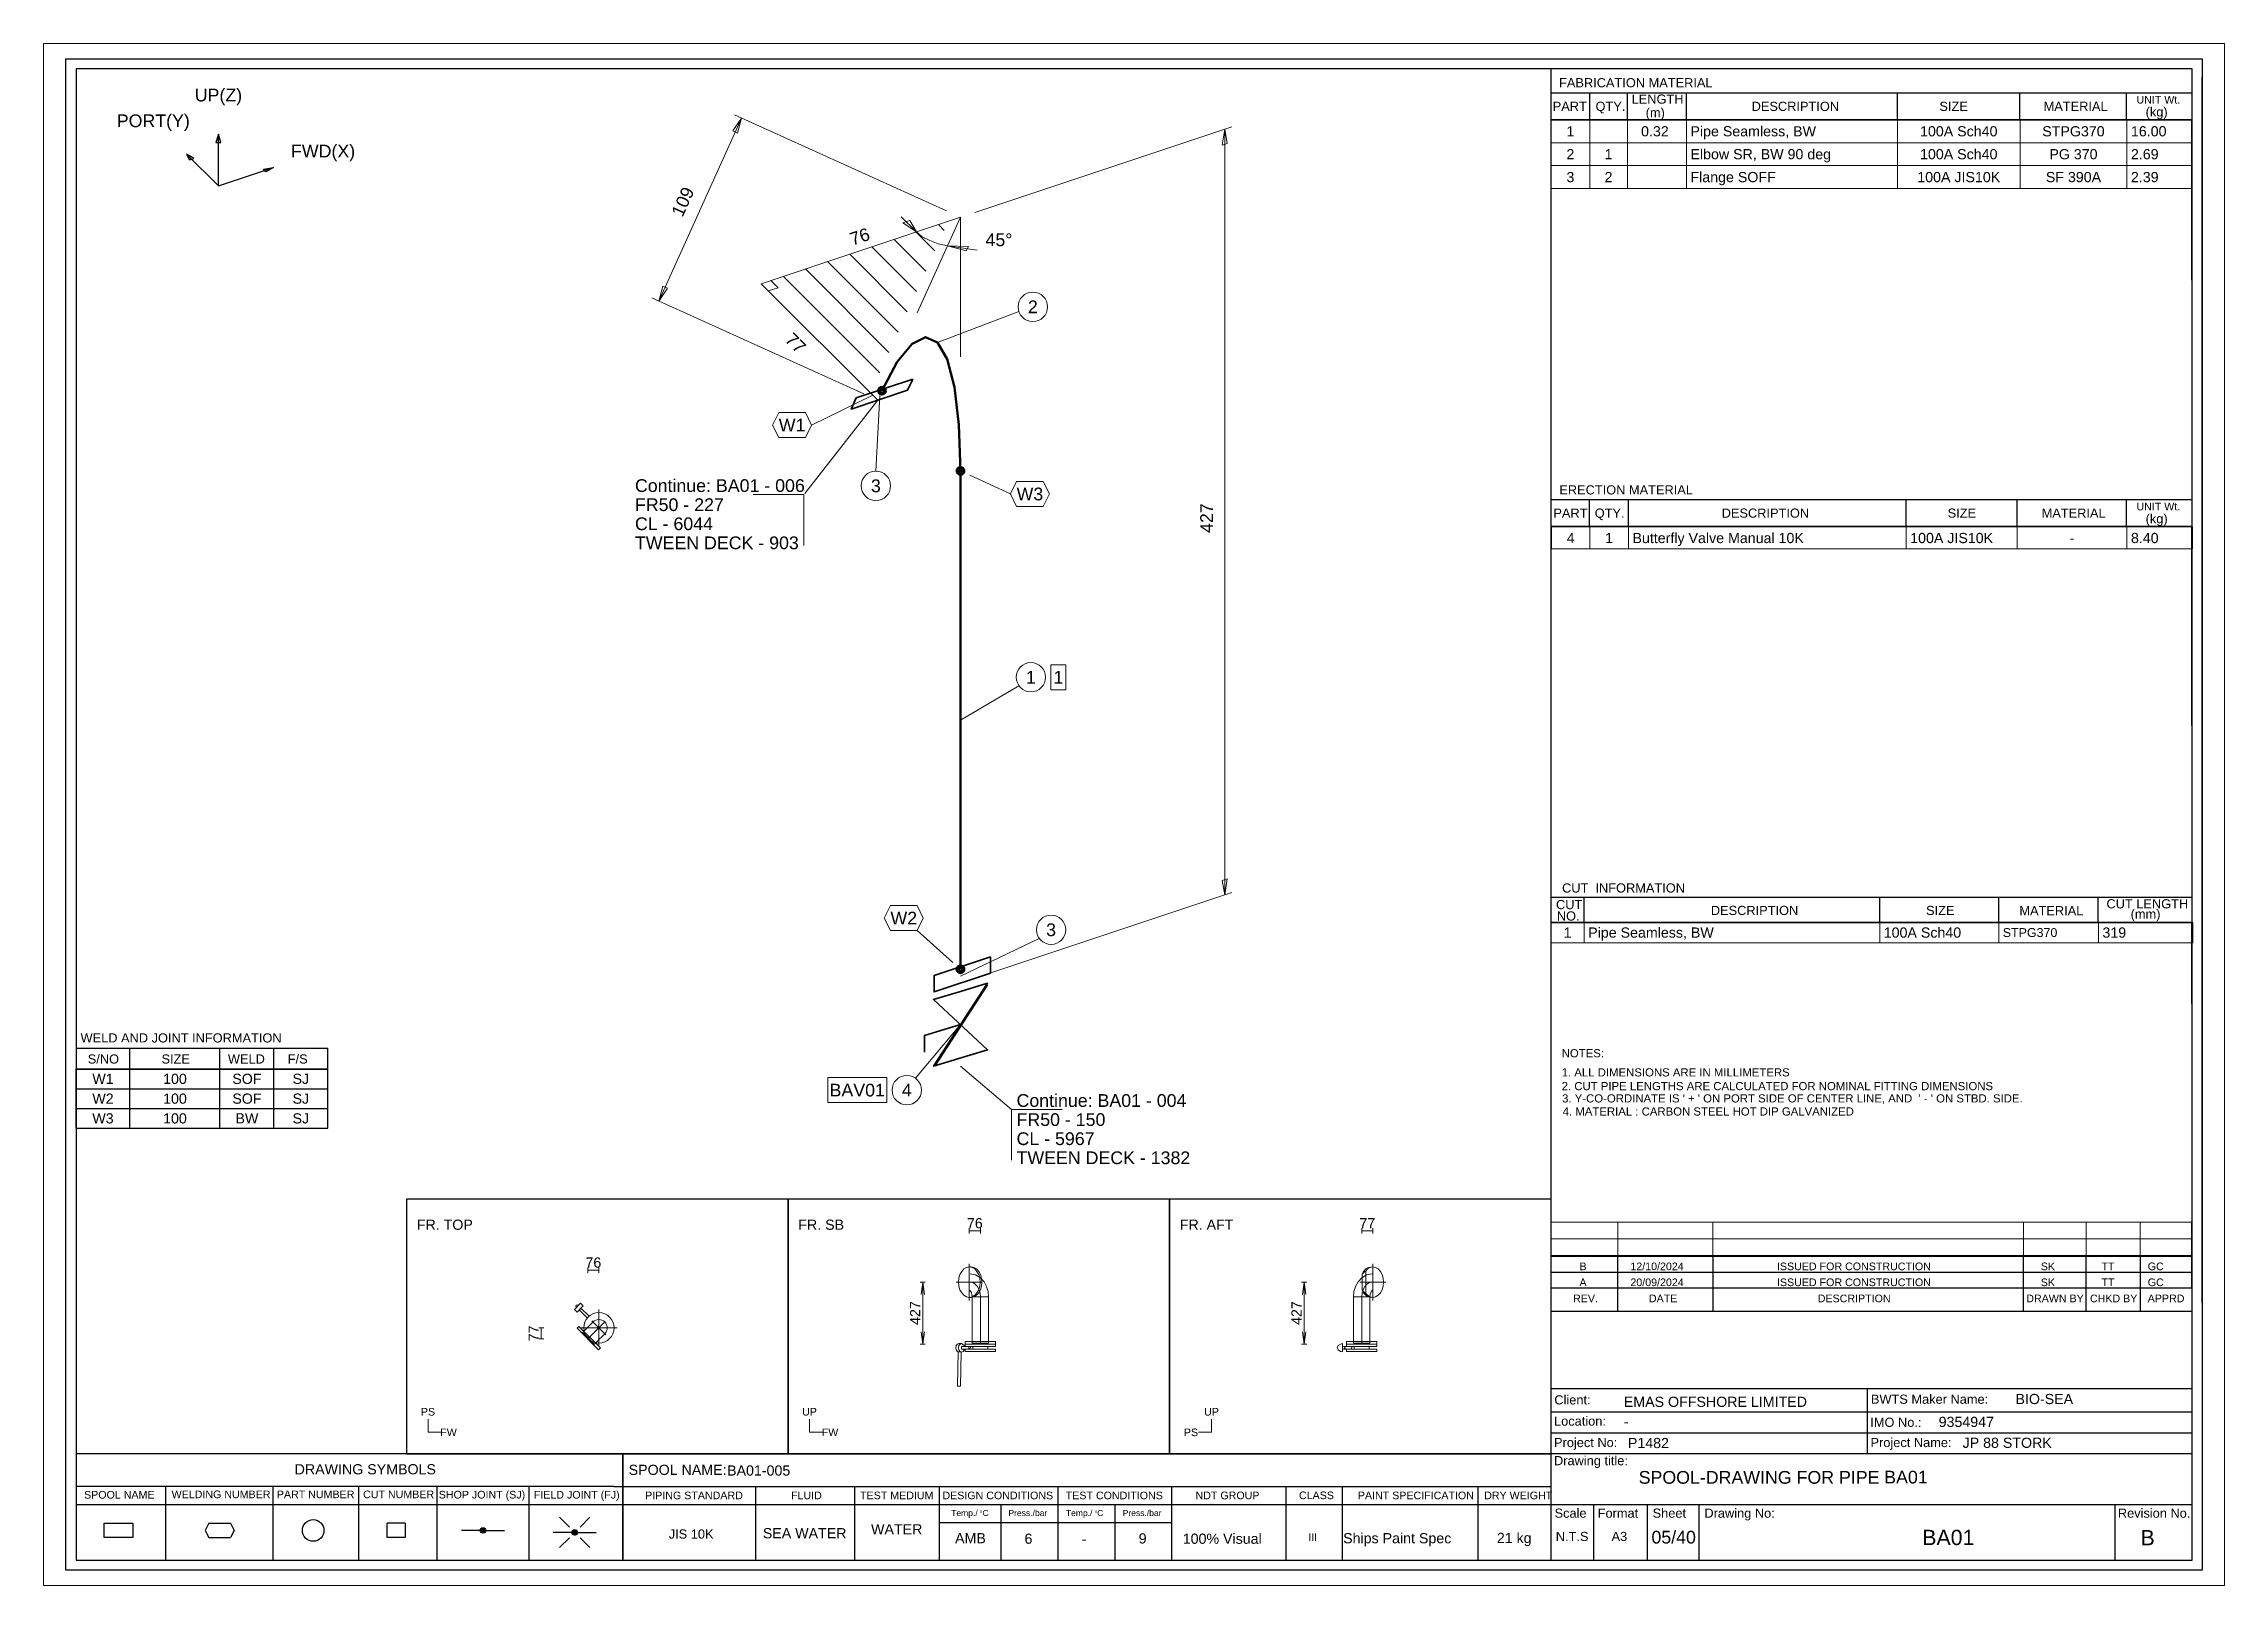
# Paper-space layout 'Layout1' of a CAD drawing. Header units: millimetres. Extents: x -20 to 277, y -7 to 202.
# The model-space entities are those that its viewports show. They can reach past a viewport. Long polylines and large blocks are cut down to what shows.
import ezdxf
from ezdxf.enums import TextEntityAlignment as Align

# ---------------------------------------------------------------- set-up
doc = ezdxf.new("R2010")
doc.units = ezdxf.units.MM
doc.linetypes.add('DOTTED_DASHED5', pattern=[10.0002, 4.444533, -2.66672, 0.222227, -2.66672])
doc.linetypes.add('DOTTED_DASHED6', pattern=[9.99958, 4.444258, -2.666555, 0.222213, -2.666555])
for name, color, linetype in [('FramesFromTables', 40, 'Continuous'), ('I_Coordinates', 11, 'Continuous'), ('I_CutNumbers', 10, 'Continuous'), ('I_Dimensions', 4, 'Continuous'), ('I_OtherComponents', 2, 'Continuous'), ('I_PartNumbers', 9, 'Continuous'), ('I_Pipes', 1, 'Continuous'), ('I_Tags', 8, 'Continuous'), ('I_Triangles', 5, 'Continuous'), ('SymbolsOnDrawingSheet', 1, 'Continuous'), ('TextFromTables', 2, 'Continuous'), ('TextFromTextBoxes', 2, 'Continuous')]:
    doc.layers.add(name, color=color, linetype=linetype)
doc.styles.add('Cadmatic Default Text', font='arial.ttf')

psp = doc.layouts.get("Layout1")

msp = doc.modelspace()

# ---------------------------------------------------------------- texts
at = {"layer": 'SymbolsOnDrawingSheet', "linetype": 'ByBlock', "lineweight": 25, "style": 'Cadmatic Default Text'}
for s, p in [('UP(Z)', (30, 289.86)), ('PORT(Y)', (17.19, 284.81)), ('FWD(X)', (50.57, 278.86))]:
    msp.add_text(s, height=2.5, dxfattribs=at).set_placement(p, align=Align.MIDDLE_CENTER)
for s, p in [('FR. TOP', (69, 68.9)), ('FR. SB', (144, 68.9)), ('FR. AFT', (219, 68.9))]:
    msp.add_text(s, height=2, dxfattribs=at).set_placement(p, align=Align.TOP_LEFT)
at = {"layer": 'SymbolsOnDrawingSheet', "linetype": 'ByBlock', "lineweight": 13, "style": 'Cadmatic Default Text'}
for s, p in [('76', (178.71, 68.19)), ('77', (255.87, 68.19)), ('76', (103.71, 60.46))]:
    msp.add_text(s, height=2, dxfattribs=at).set_placement(p, align=Align.MIDDLE_CENTER)
for s, p in [('427', (166.97, 50.53)), ('427', (241.96, 50.53)), ('77', (91.97, 46.54))]:
    msp.add_text(s, height=2, rotation=90, dxfattribs=at).set_placement(p, align=Align.MIDDLE_CENTER)
at = {"layer": 'SymbolsOnDrawingSheet', "linetype": 'ByBlock', "lineweight": 18, "style": 'Cadmatic Default Text'}
for s, p in [('PS', (71.2, 31.14)), ('UP', (146.2, 31.14)), ('UP', (225.24, 31.14)), ('FW', (75.24, 27.1)), ('FW', (150.24, 27.1)), ('PS', (221.2, 27.1))]:
    msp.add_text(s, height=1.5, dxfattribs=at).set_placement(p, align=Align.MIDDLE_CENTER)

# ---------------------------------------------------------------- blocks, each defined once
blk = doc.blocks.new('BA01728716694_BOM_4')
at = {"layer": 'FramesFromTables', "linetype": 'ByBlock', "lineweight": 18}
for p, q in [((292, 285), (418, 285)), ((292, 271.5), (292, 285)), ((292, 271.5), (292, 285)), ((299.6, 271.5), (299.6, 285)), ((299.6, 271.5), (299.6, 285)), ((307, 271.5), (307, 285)), ((307, 271.5), (307, 285)), ((318.6, 271.5), (318.6, 285)), ((318.6, 271.5), (318.6, 285)), ((360.1, 271.5), (360.1, 285)), ((360.1, 271.5), (360.1, 285)), ((384.2, 271.5), (384.2, 285)), ((384.2, 271.5), (384.2, 285)), ((405.2, 271.5), (405.2, 285)), ((405.2, 271.5), (405.2, 285)), ((418, 271.5), (418, 285)), ((292, 280.5), (418, 280.5)), ((292, 276), (418, 276)), ((292, 205), (418.1, 205)), ((292, 200.67), (292, 205)), ((292.1, 200.67), (292.1, 205)), ((299.6, 200.67), (299.6, 205)), ((299.6, 200.67), (299.6, 205)), ((307.2, 200.67), (307.2, 205)), ((307.2, 200.67), (307.2, 205)), ((361.8, 200.67), (361.8, 205)), ((361.8, 200.67), (361.8, 205)), ((383.6, 200.67), (383.6, 205)), ((383.6, 200.67), (383.6, 205)), ((405.2, 200.67), (405.2, 205)), ((405.2, 200.67), (405.2, 205)), ((418, 200.67), (418, 205)), ((292, 127.3), (418.2, 127.3)), ((292, 123.3), (292, 127.3)), ((292, 123.3), (292, 127.3)), ((298.5, 123.3), (298.5, 127.3)), ((298.5, 123.3), (298.5, 127.3)), ((356.6, 123.3), (356.6, 127.3)), ((356.6, 123.3), (356.6, 127.3)), ((380, 123.3), (380, 127.3)), ((380, 123.3), (380, 127.3)), ((399.6, 123.3), (399.6, 127.3)), ((399.6, 123.3), (399.6, 127.3)), ((418, 123.3), (418, 127.3)), ((292, 68.4), (418, 68.4)), ((292, 58.6), (292, 68.4)), ((292, 58.6), (292, 68.4)), ((292, 65.13), (418, 65.13)), ((305.1, 58.6), (305.1, 68.4)), ((305.1, 58.6), (305.1, 68.4)), ((323.8, 58.6), (323.8, 68.4)), ((323.8, 58.6), (323.8, 68.4)), ((384.9, 58.6), (384.9, 68.4)), ((384.9, 58.6), (384.9, 68.4)), ((397.2, 58.6), (397.2, 68.4)), ((397.2, 58.6), (397.2, 68.4)), ((407.8, 58.6), (407.8, 68.4)), ((407.8, 58.6), (407.8, 68.4)), ((418, 58.6), (418, 68.4)), ((292, 61.87), (418, 61.87))]:
    blk.add_line(p, q, dxfattribs=at)
at = {"layer": 'FramesFromTables', "linetype": 'ByBlock', "lineweight": -3}
for p, q in [((2, 98.5), (51.5, 98.5)), ((2, 86.85), (2, 98.5)), ((2, 86.85), (2, 98.5)), ((2, 94.62), (51.5, 94.62)), ((12.6, 86.85), (12.6, 98.5)), ((12.6, 86.85), (12.6, 98.5)), ((30.3, 86.85), (30.3, 98.5)), ((30.3, 86.85), (30.3, 98.5)), ((40.9, 86.85), (40.9, 98.5)), ((40.9, 86.85), (40.9, 98.5)), ((51.5, 86.85), (51.5, 98.5)), ((2, 90.73), (51.5, 90.73))]:
    blk.add_line(p, q, dxfattribs=at)
at = {"layer": 'FramesFromTables', "linetype": 'ByBlock', "lineweight": 18, "flags": 128}
for points in [[(292, 271.5), (418, 271.5), (418, 285)], [(292, 200.67), (418.1, 200.67), (418.1, 205)], [(292, 123.3), (418.2, 123.3), (418.2, 127.3)], [(292, 58.6), (418, 58.6), (418, 68.4)]]:
    blk.add_lwpolyline(points, dxfattribs=at)
at = {"layer": 'FramesFromTables', "linetype": 'ByBlock', "lineweight": -3, "flags": 128}
blk.add_lwpolyline([(2, 86.85), (51.5, 86.85), (51.5, 98.5)], dxfattribs=at)
at = {"layer": 'TextFromTables', "linetype": 'ByBlock', "lineweight": 13, "style": 'Cadmatic Default Text'}
for s, p in [('1', (295.8, 282.75)), ('2', (295.8, 278.25)), ('3', (295.8, 273.75))]:
    blk.add_text(s, height=2, dxfattribs=at).set_placement(p, align=Align.MIDDLE_CENTER)
at = {"layer": 'TextFromTables', "linetype": 'ByBlock', "lineweight": 25, "style": 'Cadmatic Default Text'}
for s, p in [('0.32 ', (312.8, 282.75)), ('100A Sch40', (372.15, 282.75)), ('STPG370', (394.7, 282.75)), ('1', (303.3, 278.25)), ('100A Sch40', (372.15, 278.25)), ('PG 370', (394.7, 278.25)), ('2', (303.3, 273.75)), ('100A JIS10K', (372.15, 273.75)), ('SF 390A', (394.7, 273.75)), ('4', (295.85, 202.83)), ('1', (303.4, 202.83)), ('-', (394.4, 202.83)), ('1', (295.25, 125.3)), ('W1', (7.3, 96.56)), ('100', (21.45, 96.56)), ('SOF', (35.6, 96.56)), ('SJ', (46.2, 96.56)), ('W2', (7.3, 92.67)), ('100', (21.45, 92.67)), ('SOF', (35.6, 92.67)), ('SJ', (46.2, 92.67)), ('W3', (7.3, 88.79)), ('100', (21.45, 88.79)), ('BW', (35.6, 88.79)), ('SJ', (46.2, 88.79))]:
    blk.add_text(s, height=2, dxfattribs=at).set_placement(p, align=Align.MIDDLE_CENTER)
for s, height, p in [('Pipe Seamless, BW ', 2, (319.4, 282.75)), ('16.00', 2, (406, 282.75)), ('Elbow SR, BW 90 deg', 2, (319.4, 278.25)), ('2.69', 2, (406, 278.25)), ('Flange SOFF ', 2, (319.4, 273.75)), ('2.39', 2, (406, 273.75)), ('Butterfly Valve Manual 10K ', 2, (308, 202.83)), ('100A JIS10K', 2, (362.6, 202.83)), ('8.40', 2, (406, 202.83)), ('Pipe Seamless, BW', 2, (299.3, 125.3)), ('100A Sch40', 2, (357.4, 125.3)), ('STPG370', 1.75, (380.8, 125.3)), ('319', 2, (400.4, 125.3))]:
    blk.add_text(s, height=height, dxfattribs=at).set_placement(p, align=Align.MIDDLE_LEFT)
at = {"layer": 'TextFromTextBoxes', "linetype": 'ByBlock', "lineweight": -3, "style": 'Cadmatic Default Text'}
for s, p in [('BIO-SEA', (383.3, 33.65)), ('EMAS OFFSHORE LIMITED', (306.3, 33.1)), ('9354947', (368.2, 29.15)), ('-', (306.3, 29.2)), ('P1482', (307.1, 25)), ('JP 88 STORK', (372.9, 25.05)), ('BA01-005', (130, 19.6))]:
    blk.add_text(s, height=2, dxfattribs=at).set_placement(p, align=Align.MIDDLE_LEFT)
at = {"layer": 'TextFromTextBoxes', "linetype": 'ByBlock', "lineweight": 25, "style": 'Cadmatic Default Text'}
blk.add_text('BA01', height=2.5, dxfattribs=at).set_placement((357.5, 18.3), align=Align.MIDDLE_LEFT)
at = {"layer": 'TextFromTextBoxes', "linetype": 'ByBlock', "lineweight": -3, "style": 'Cadmatic Default Text'}
for s, height, p in [('WATER', 2, (163.35, 8.05)), ('SEA WATER', 2, (145.25, 7.28)), ('AMB', 2, (177.85, 6.3)), ('6', 2, (189.25, 6.2)), ('-', 2, (200.2, 6.15)), ('9', 2, (211.7, 6.25)), ('100% Visual', 2, (227.35, 6.2)), ('Ships Paint Spec', 2, (261.75, 6.3)), ('21 kg', 2, (284.75, 6.35)), ('05/40', 2.5, (316.1, 6.5))]:
    blk.add_text(s, height=height, dxfattribs=at).set_placement(p, align=Align.MIDDLE_CENTER)
at = {"layer": 'TextFromTextBoxes', "linetype": 'ByBlock', "lineweight": 25, "style": 'Cadmatic Default Text'}
blk.add_text('BA01', height=3, dxfattribs=at).set_placement((370.1, 6.45), align=Align.MIDDLE_CENTER)
blk = doc.blocks.new('SEDS_SPOOL_FORMAT_Gol_3')
at = {"layer": 'SymbolsOnDrawingSheet', "linetype": 'ByBlock', "lineweight": -3, "flags": 128}
for points in [[(0, 297), (420, 297), (420, 0), (0, 0), (0, 297)], [(418.01, 295.01), (2, 295.01)], [(2, 295.01), (2, 2)], [(292.02, 50.91), (292.02, 295.01)], [(418.01, 2), (418.01, 295.01)], [(420, 52.53), (420, 293.46)], [(420, 52.53), (420, 293.46)], [(292.02, 290.3), (418.01, 290.3)], [(292.02, 284.66), (292.02, 288.77)], [(299.59, 285.01), (299.59, 290.3)], [(307.02, 285.01), (307.02, 290.3)], [(318.61, 285.01), (318.61, 290.3)], [(360.08, 285.01), (360.08, 290.3)], [(384.18, 285.01), (384.18, 290.3)], [(405.15, 285.01), (405.15, 290.3)], [(405.15, 285.01), (405.15, 290.3)], [(292, 285), (418, 285)], [(292, 253.5), (292, 285)], [(292, 253.5), (292, 285)], [(292.02, 285.01), (418.01, 285.01)], [(418.01, 285.01), (292.02, 285.01)], [(418, 253.5), (418, 285)], [(292.02, 210.38), (418.01, 210.38)], [(299.57, 205.08), (299.57, 210.38)], [(307.21, 205.08), (307.21, 210.38)], [(361.83, 205.03), (361.83, 210.38)], [(383.61, 205.08), (383.61, 210.38)], [(405.15, 205.17), (405.15, 210.38)], [(292.02, 205.08), (292.02, 209.18)], [(292.02, 205.08), (418.01, 205.08)], [(292.02, 186.7), (292.02, 205.08)], [(292.02, 186.7), (292.02, 205.08)], [(418.01, 205.08), (292.02, 205.08)], [(418, 166), (418, 205)], [(292.02, 132.23), (418.01, 132.23)], [(292.02, 127.3), (292.02, 131.41)], [(298.48, 127.3), (298.48, 132.23)], [(356.6, 127.3), (356.6, 132.23)], [(380.01, 127.3), (380.01, 132.23)], [(399.56, 127.3), (399.56, 132.23)], [(292.02, 127.3), (418.01, 127.3)], [(418.01, 127.3), (292.02, 127.3)], [(418, 111.3), (418, 127.3)], [(2, 102.57), (51.49, 102.57)], [(12.6, 98.45), (12.6, 102.57)], [(30.28, 98.45), (30.28, 102.57)], [(40.88, 98.45), (40.88, 102.57)], [(51.49, 98.45), (51.49, 102.57)], [(2, 98.5), (51.5, 98.5)], [(2, 98.5), (51.5, 98.5)], [(51.49, 98.47), (2, 98.47)], [(2, 98.45), (51.49, 98.45)], [(292.02, 52.57), (292.02, 66.5)], [(292.02, 52.57), (292.02, 66.5)], [(418, 55.4), (418, 68.5)], [(292.02, 61.73), (418.01, 61.73)], [(305.1, 50.91), (305.1, 61.73)], [(323.84, 50.91), (323.84, 61.73)], [(384.91, 50.91), (384.91, 61.73)], [(397.21, 50.91), (397.21, 61.73)], [(407.86, 50.91), (407.86, 61.73)], [(292.02, 58.6), (418.01, 58.6)], [(292.02, 55.47), (418.01, 55.47)], [(292.02, 50.91), (418.01, 50.91)], [(292.02, 2), (292.02, 50.91)], [(292.02, 35.73), (418.01, 35.73)], [(354.24, 22.93), (354.24, 35.73)], [(292.02, 31.13), (418.01, 31.13)], [(292.02, 27.03), (418.01, 27.03)], [(2, 22.93), (107.74, 22.93)], [(107.74, 22.93), (292.02, 22.93)], [(109.52, 22.93), (109.52, 2)], [(109.52, 2), (109.52, 22.93)], [(292.02, 22.93), (418.01, 22.93)], [(107.74, 16.45), (2, 16.45)], [(2, 12.91), (292.02, 12.91)], [(19.62, 16.45), (19.62, 2)], [(40.69, 16.45), (40.69, 2)], [(57.56, 16.45), (57.56, 2)], [(72.95, 16.45), (72.95, 2)], [(91.02, 16.45), (91.02, 2)], [(107.74, 16.45), (292.02, 16.45)], [(135.58, 16.45), (135.58, 2)], [(155.03, 16.45), (155.03, 2)], [(171.67, 16.45), (171.67, 2)], [(183.82, 12.91), (183.82, 2)], [(195.02, 16.45), (195.02, 2)], [(206.21, 12.91), (206.21, 2)], [(217.4, 16.45), (217.4, 2)], [(239.85, 16.45), (239.85, 2)], [(250.91, 16.34), (250.91, 2)], [(277.59, 16.45), (277.59, 2)], [(292.02, 12.91), (418.01, 12.91)], [(300.39, 2), (300.39, 12.91)], [(310.96, 2), (310.96, 12.91)], [(321.13, 2), (321.13, 12.91)], [(402.9, 2), (402.9, 12.91)], [(13.2, 6.41), (7.55, 6.41), (7.55, 9.23), (13.2, 9.23)], [(13.2, 9.23), (13.2, 6.41)], [(28.12, 9.23), (27.42, 7.82)], [(28.12, 9.23), (32.36, 9.23)], [(32.36, 9.23), (33.07, 7.82)], [(66.68, 9.23), (66.68, 6.41), (63.15, 6.41), (63.15, 9.23)], [(66.68, 9.23), (63.15, 9.23)], [(99, 8.47), (97.06, 10.41)], [(101.09, 8.47), (103.03, 10.41)], [(171.67, 9.37), (217.4, 9.37)], [(171.67, 9.37), (217.4, 9.37)], [(27.42, 7.82), (28.12, 6.41)], [(28.12, 6.41), (32.36, 6.41)], [(33.07, 7.82), (32.36, 6.41)], [(81.48, 7.82), (77.79, 7.82)], [(81.49, 7.78), (82.04, 8.32)], [(81.51, 7.9), (81.93, 8.32)], [(81.52, 7.7), (82.14, 8.32)], [(81.55, 7.62), (82.22, 8.29)], [(81.56, 8.06), (81.76, 8.26)], [(81.57, 7.54), (82.28, 8.25)], [(81.62, 7.48), (82.34, 8.2)], [(81.68, 7.44), (82.4, 8.16)], [(81.74, 7.39), (82.45, 8.1)], [(81.8, 7.35), (82.48, 8.02)], [(81.88, 7.32), (82.5, 7.94)], [(81.98, 7.32), (82.53, 7.86)], [(82.09, 7.32), (82.52, 7.75)], [(82.24, 7.36), (82.47, 7.59)], [(82.54, 7.82), (86.24, 7.82)], [(99.51, 7.42), (95.82, 7.42)], [(99, 6.38), (97.06, 4.44)], [(99.53, 7.47), (99.99, 7.93)], [(99.53, 7.37), (100.1, 7.93)], [(99.56, 7.29), (100.2, 7.93)], [(99.58, 7.62), (99.88, 7.93)], [(99.58, 7.21), (100.27, 7.89)], [(99.61, 7.13), (100.33, 7.84)], [(99.67, 7.08), (100.39, 7.8)], [(99.73, 7.03), (100.45, 7.75)], [(99.79, 6.99), (100.49, 7.69)], [(99.85, 6.94), (100.52, 7.61)], [(99.94, 6.92), (100.54, 7.53)], [(100.04, 6.92), (100.57, 7.45)], [(100.15, 6.92), (100.54, 7.31)], [(100.38, 7.04), (100.49, 7.15)], [(100.57, 7.42), (104.27, 7.42)], [(101.09, 6.38), (103.03, 4.44)], [(2, 2), (418.01, 2)]]:
    blk.add_lwpolyline(points, dxfattribs=at)
at = {"layer": 'SymbolsOnDrawingSheet', "linetype": 'ByBlock', "lineweight": -3}
for centre, radius in [((48.63, 7.82), 2.12), ((82.01, 7.82), 0.53), ((100.04, 7.42), 0.53)]:
    blk.add_circle(centre, radius, dxfattribs=at)
at = {"layer": 'SymbolsOnDrawingSheet', "linetype": 'ByBlock', "lineweight": -3, "style": 'Cadmatic Default Text'}
for s, height, p in [('FABRICATION MATERIAL', 1.8, (293.57, 293.19)), ('PART', 1.8, (292.32, 288.55)), ('QTY.', 1.8, (300.74, 288.55)), ('LENGTH', 1.8, (307.84, 289.97)), ('DESCRIPTION', 1.8, (331.43, 288.55)), ('SIZE', 1.8, (368.34, 288.55)), ('MATERIAL', 1.8, (388.84, 288.55)), ('UNIT Wt.', 1.5, (407.08, 289.7)), (' (kg)', 1.8, (408.19, 287.46)), ('ERECTION MATERIAL', 1.8, (293.62, 213.19)), ('PART', 1.8, (292.45, 208.62)), ('QTY.', 1.8, (300.58, 208.62)), ('DESCRIPTION', 1.8, (325.54, 208.62)), ('SIZE', 1.8, (369.97, 208.62)), ('MATERIAL', 1.8, (388.45, 208.62)), ('UNIT Wt.', 1.5, (407.08, 209.77)), (' (kg)', 1.8, (408.19, 207.53)), ('CUT  INFORMATION', 1.8, (294.16, 134.97)), ('CUT ', 1.8, (292.97, 131.7)), ('NO.', 1.8, (293.13, 129.46)), ('DESCRIPTION', 1.8, (323.41, 130.55)), ('SIZE', 1.8, (365.72, 130.55)), ('MATERIAL', 1.8, (384.07, 130.5)), ('CUT LENGTH', 1.8, (401.19, 131.85)), ('(mm)', 1.8, (405.94, 129.85)), ('WELD AND JOINT INFORMATION', 1.8, (2.89, 105.5)), ('S/NO', 1.8, (4.31, 101.36)), ('SIZE', 1.8, (18.81, 101.36)), ('WELD', 1.8, (31.86, 101.36)), ('F/S', 1.8, (43.63, 101.36)), ('SPOOL-DRAWING FOR PIPE', 2.5, (309.22, 19.5))]:
    blk.add_text(s, height=height, dxfattribs=at).set_placement(p, align=Align.TOP_LEFT)
for s, height, p in [('(m)', 1.8, (310.6, 285.51)), ('Client:', 1.8, (292.64, 32.58)), ('BWTS Maker Name:', 1.8, (354.88, 32.71)), ('Location:', 1.8, (292.58, 28.41)), ('Project No:', 1.8, (292.58, 24.2)), ('IMO No.:', 1.8, (354.76, 28.17)), ('Project Name:', 1.8, (354.8, 24.2)), ('Drawing title:', 1.8, (292.57, 20.64)), ('DRAWING SYMBOLS', 2, (44.98, 18.84)), ('Temp./  C   ', 1.2, (174.06, 10.65)), ('0', 0.53, (179.71, 11.25)), ('Press./bar', 1.2, (185.31, 10.65)), ('Temp./  C   ', 1.2, (196.61, 10.65)), ('0', 0.53, (202.37, 11.25)), ('Press./bar', 1.2, (207.78, 10.65)), ('Scale', 1.8, (292.68, 10.32)), ('Format', 1.8, (301.16, 10.32)), ('Sheet', 1.8, (311.96, 10.32)), ('Drawing No:', 1.8, (322.14, 10.32)), ('Revision No.', 1.8, (403.43, 10.32)), ('N.T.S', 1.8, (292.92, 5.74)), ('A3', 1.8, (303.89, 5.74))]:
    blk.add_text(s, height=height, dxfattribs=at).set_placement(p)
for s, height, p in [('1. ALL DIMENSIONS ARE IN MILLIMETERS', 1.6, (294.08, 97.83)), ('NOTES:', 1.6, (294.08, 101.59)), ('2. CUT PIPE LENGTHS ARE CALCULATED FOR NOMINAL FITTING DIMENSIONS', 1.6, (294.08, 95.13)), ("3. Y-CO-ORDINATE IS ' + ' ON PORT SIDE OF CENTER LINE, AND  ' - ' ON STBD. SIDE.", 1.6, (294.16, 92.72)), ('4. MATERIAL : CARBON STEEL HOT DIP GALVANIZED', 1.6, (294.28, 90.15)), ('B', 1.5, (297.58, 59.71)), ('12/10/2024', 1.5, (307.59, 59.71)), ('ISSUED FOR CONSTRUCTION', 1.5, (336.41, 59.71)), ('SK', 1.5, (388.28, 59.71)), ('TT', 1.5, (400.21, 59.71)), ('GC', 1.5, (409.3, 59.71)), ('A', 1.5, (297.58, 56.58)), ('20/09/2024', 1.5, (307.59, 56.58)), ('ISSUED FOR CONSTRUCTION', 1.5, (336.41, 56.58)), ('SK', 1.5, (388.28, 56.58)), ('TT', 1.5, (400.21, 56.58)), ('GC', 1.5, (409.3, 56.58)), ('REV.', 1.5, (296.32, 53.41)), ('DATE', 1.5, (311.24, 53.41)), ('DESCRIPTION', 1.5, (344.43, 53.41)), ('DRAWN BY', 1.5, (385.43, 53.41)), ('CHKD BY', 1.5, (397.94, 53.41)), ('APPRD', 1.5, (409.3, 53.41)), ('SPOOL NAME:', 2, (110.65, 19.73)), ('SPOOL NAME', 1.5, (3.58, 14.83)), ('WELDING NUMBER', 1.5, (20.79, 14.91)), ('PART NUMBER', 1.5, (41.48, 14.91)), ('CUT NUMBER', 1.5, (58.44, 14.91)), ('SHOP JOINT (SJ)', 1.5, (73.31, 14.85)), ('FIELD JOINT (FJ)', 1.5, (92, 14.83)), ('PIPING STANDARD', 1.5, (113.89, 14.7)), ('FLUID', 1.5, (142.57, 14.7)), ('TEST MEDIUM', 1.5, (156.14, 14.7)), ('DESIGN CONDITIONS', 1.5, (172.34, 14.7)), ('TEST CONDITIONS', 1.5, (196.58, 14.7)), ('NDT GROUP', 1.5, (222.09, 14.7)), ('CLASS', 1.5, (242.43, 14.72)), ('PAINT SPECIFICATION', 1.5, (254.01, 14.7)), ('DRY WEIGHT', 1.5, (278.84, 14.7)), ('JIS 10K', 1.8, (118.53, 7.12)), ('III', 1.5, (244.26, 6.51)), ('B', 3, (407.89, 6.4))]:
    blk.add_text(s, height=height, dxfattribs=at).set_placement(p, align=Align.MIDDLE_LEFT)
blk = doc.blocks.new('BA01728716694_PRT_76_3')
at = {"layer": 'I_OtherComponents', "linetype": 'ByBlock', "lineweight": 35}
blk.add_line((129.21, 91.72), (118.92, 75.89), dxfattribs=at)
at = {"layer": 'I_OtherComponents', "linetype": 'ByBlock', "lineweight": 35, "flags": 128}
for points in [[(123.89, 90.45), (118.57, 88.85), (129.21, 78.98), (118.57, 75.78), (129.21, 92.05), (123.89, 90.45)], [(123.89, 83.91), (116.79, 81.78), (116.79, 78.52)]]:
    blk.add_lwpolyline(points, dxfattribs=at)
at = {"layer": 'I_OtherComponents', "flags": 1}
blk.add_attdef('ValvePos', (123.89, 83.91), '', height=2.5, dxfattribs=at)
blk = doc.blocks.new('BA01728716694_PRT_77_3')
at = {"layer": 'I_OtherComponents', "linetype": 'ByBlock', "lineweight": 35, "flags": 128}
blk.add_lwpolyline([(129.78, 97.25), (129.78, 94.04), (118.69, 90.35), (118.69, 93.56), (129.78, 97.25)], dxfattribs=at)
at = {"layer": 'I_OtherComponents', "linetype": 'ByBlock', "lineweight": 50}
for radius in [0.75, 0.375]:
    blk.add_circle((123.89, 94.8), radius, dxfattribs=at)
blk = doc.blocks.new('BA01728716694_PRT_78_3')
at = {"layer": 'I_Pipes', "linetype": 'ByBlock', "lineweight": 50}
blk.add_line((123.89, 94.8), (123.89, 192.72), dxfattribs=at)
blk = doc.blocks.new('BA01728716694_PRT_79_3')
at = {"layer": 'I_Pipes', "linetype": 'ByBlock', "lineweight": 0}
for q in [(115.4, 223.8), (123.89, 215.14)]:
    blk.add_line((123.89, 242.55), q, dxfattribs=at)
at = {"layer": 'I_Pipes', "linetype": 'ByBlock', "lineweight": 50, "flags": 128}
blk.add_lwpolyline([(123.89, 192.72), (123.59, 201.78), (122.72, 209.19), (121.29, 214.66), (119.37, 217.97), (117.03, 219), (114.36, 217.71), (111.47, 214.15), (108.45, 208.46)], dxfattribs=at)
at = {"layer": 'I_Pipes', "linetype": 'ByBlock', "lineweight": 50}
for centre, radius in [((108.45, 208.46), 0.75), ((108.45, 208.46), 0.375), ((123.89, 192.72), 0.75), ((123.89, 192.72), 0.375)]:
    blk.add_circle(centre, radius, dxfattribs=at)
blk = doc.blocks.new('BA01728716694_PRT_80_3')
at = {"layer": 'I_OtherComponents', "linetype": 'ByBlock', "lineweight": 35, "flags": 128}
blk.add_lwpolyline([(114.49, 210.76), (113.5, 208.56), (102.41, 204.86), (103.41, 207.06), (114.49, 210.76)], dxfattribs=at)
at = {"layer": 'I_OtherComponents', "linetype": 'ByBlock', "lineweight": 50}
for radius in [0.75, 0.375]:
    blk.add_circle((108.45, 208.46), radius, dxfattribs=at)
blk = doc.blocks.new('BA01728716694_TRI_0_3')
at = {"layer": 'I_Triangles', "linetype": 'ByBlock', "lineweight": 0}
for p, q in [((119.54, 241.1), (120.67, 239.97)), ((106.48, 236.75), (115.24, 227.99)), ((110.83, 238.2), (117.05, 231.98)), ((115.18, 239.65), (118.86, 235.98)), ((93.42, 232.39), (109.81, 216)), ((97.77, 233.85), (111.62, 220)), ((102.13, 235.3), (113.43, 223.99)), ((89.07, 230.94), (108, 212.01))]:
    blk.add_line(p, q, dxfattribs=at)
at = {"layer": 'I_Triangles', "linetype": 'ByBlock', "lineweight": 0, "flags": 128}
for points in [[(123.89, 242.55), (84.71, 229.49), (107.61, 206.6)], [(127.17, 236.09), (121.36, 236.97), (125.43, 236.83), (125.03, 235.93), (121.36, 236.97), (119.51, 237.36), (117.83, 237.96), (116.38, 238.74), (115.23, 239.66), (113.92, 241.9), (112.54, 241.43), (115.23, 239.66), (112.23, 242.66)], [(86.61, 230.12), (88.03, 228.71), (86.13, 228.08)]]:
    blk.add_lwpolyline(points, dxfattribs=at)
at = {"layer": 'I_Triangles', "linetype": 'ByBlock', "lineweight": 0, "style": 'Cadmatic Default Text'}
for s, rotation, p in [('76', 18.435, (104.08, 238.77)), ('77', 315, (91.46, 217.82))]:
    blk.add_text(s, height=2.5, rotation=rotation, dxfattribs=at).set_placement(p, align=Align.MIDDLE_CENTER)
blk.add_text('45°', height=2.5, dxfattribs=at).set_placement((131.45, 238.13), align=Align.MIDDLE_CENTER)
blk = doc.blocks.new('BA01728716694_DIM_0_3')
at = {"layer": 'I_Dimensions', "linetype": 'ByBlock', "lineweight": 0}
for p, q in [((177.25, 260.34), (126.74, 243.5)), ((175.83, 109.39), (175.83, 259.86)), ((126.74, 93.03), (177.25, 109.87))]:
    blk.add_line(p, q, dxfattribs=at)
at = {"layer": 'I_Dimensions', "linetype": 'ByBlock', "lineweight": 0, "flags": 128}
for points in [[(175.83, 259.86), (176.3, 257.02), (175.36, 256.71), (175.83, 259.86)], [(175.83, 109.39), (176.3, 112.55), (175.36, 112.23), (175.83, 109.39)]]:
    blk.add_lwpolyline(points, dxfattribs=at)
at = {"layer": 'I_Dimensions', "linetype": 'ByBlock', "lineweight": 0, "style": 'Cadmatic Default Text'}
blk.add_text('427', height=2.5, rotation=90, dxfattribs=at).set_placement((172.27, 183.44), align=Align.MIDDLE_CENTER)
blk = doc.blocks.new('BA01728716694_DIM_1_3')
at = {"layer": 'I_Dimensions', "linetype": 'ByBlock', "lineweight": 0}
for p, q in [((64.57, 226.09), (80.85, 262.04)), ((79.48, 262.66), (121.16, 243.79)), ((104.88, 207.83), (63.2, 226.7))]:
    blk.add_line(p, q, dxfattribs=at)
at = {"layer": 'I_Dimensions', "linetype": 'ByBlock', "lineweight": 0, "flags": 128}
for points in [[(80.85, 262.04), (80.06, 259.1), (79.15, 259.51), (80.85, 262.04)], [(64.57, 226.09), (66.26, 228.61), (65.35, 229.02), (64.57, 226.09)]]:
    blk.add_lwpolyline(points, dxfattribs=at)
at = {"layer": 'I_Dimensions', "linetype": 'ByBlock', "lineweight": 0, "style": 'Cadmatic Default Text'}
blk.add_text('109', height=2.5, rotation=65.6395, dxfattribs=at).set_placement((69.29, 245.61), align=Align.MIDDLE_CENTER)
blk = doc.blocks.new('BA01728716694_CRD_0_3')
at = {"layer": 'I_Coordinates', "linetype": 'ByBlock', "lineweight": 0}
blk.add_line((133.91, 67.25), (123.89, 75.75), dxfattribs=at)
at = {"layer": 'I_Coordinates', "linetype": 'ByBlock', "lineweight": 0, "flags": 128}
blk.add_lwpolyline([(133.91, 57.25), (133.91, 67.25), (143.91, 67.25)], dxfattribs=at)
at = {"layer": 'I_Coordinates', "linetype": 'ByBlock', "lineweight": 0, "style": 'Cadmatic Default Text'}
for s, p in [('Continue: BA01 - 004', (134.91, 70.25)), ('FR50 - 150', (134.91, 66.5)), ('CL - 5967', (134.91, 62.75)), ('TWEEN DECK - 1382', (134.91, 59))]:
    blk.add_text(s, height=2.5, dxfattribs=at).set_placement(p, align=Align.TOP_LEFT)
blk = doc.blocks.new('BA01728716694_CRD_1_3')
at = {"layer": 'I_Coordinates', "linetype": 'ByBlock', "lineweight": 0}
blk.add_line((93.28, 188.29), (107.61, 206.6), dxfattribs=at)
at = {"layer": 'I_Coordinates', "linetype": 'ByBlock', "lineweight": 0, "flags": 128}
blk.add_lwpolyline([(93.11, 178.08), (93.11, 188.08), (83.11, 188.08)], dxfattribs=at)
at = {"layer": 'I_Coordinates', "linetype": 'ByBlock', "lineweight": 0, "style": 'Cadmatic Default Text'}
for s, p in [('Continue: BA01 - 006', (59.89, 191.08)), ('FR50 - 227', (59.89, 187.33)), ('CL - 6044', (59.89, 183.58)), ('TWEEN DECK - 903', (59.89, 179.83))]:
    blk.add_text(s, height=2.5, dxfattribs=at).set_placement(p, align=Align.TOP_LEFT)
blk = doc.blocks.new('BA01728716694_PTN_0_3')
at = {"layer": 'I_PartNumbers', "linetype": 'ByBlock', "lineweight": 0}
blk.add_line((139.35, 100.85), (123.89, 93.44), dxfattribs=at)
blk.add_circle((141.7, 102.55), 2.89, dxfattribs=at)
at = {"layer": 'I_PartNumbers', "linetype": 'ByBlock', "lineweight": 0, "style": 'Cadmatic Default Text'}
blk.add_text('3', height=2.5, dxfattribs=at).set_placement((141.7, 102.55), align=Align.MIDDLE_CENTER)
blk = doc.blocks.new('BA01728716694_PTN_1_3')
at = {"layer": 'I_PartNumbers', "linetype": 'ByBlock', "lineweight": 0}
blk.add_line((135.36, 224.06), (119.37, 217.97), dxfattribs=at)
blk.add_circle((138.11, 224.95), 2.89, dxfattribs=at)
at = {"layer": 'I_PartNumbers', "linetype": 'ByBlock', "lineweight": 0, "style": 'Cadmatic Default Text'}
blk.add_text('2', height=2.5, dxfattribs=at).set_placement((138.11, 224.95), align=Align.MIDDLE_CENTER)
blk = doc.blocks.new('BA01728716694_PTN_2_3')
at = {"layer": 'I_PartNumbers', "linetype": 'ByBlock', "lineweight": 0}
blk.add_line((115.03, 73.38), (123.89, 83.91), dxfattribs=at)
blk.add_circle((113.33, 71.04), 2.89, dxfattribs=at)
at = {"layer": 'I_PartNumbers', "linetype": 'ByBlock', "lineweight": 0, "style": 'Cadmatic Default Text'}
blk.add_text('4', height=2.5, dxfattribs=at).set_placement((113.33, 71.04), align=Align.MIDDLE_CENTER)
blk = doc.blocks.new('BA01728716694_PTN_3_3')
at = {"layer": 'I_PartNumbers', "linetype": 'ByBlock', "lineweight": 0}
blk.add_line((107.25, 192.67), (108.03, 207.53), dxfattribs=at)
blk.add_circle((107.25, 189.78), 2.89, dxfattribs=at)
at = {"layer": 'I_PartNumbers', "linetype": 'ByBlock', "lineweight": 0, "style": 'Cadmatic Default Text'}
blk.add_text('3', height=2.5, dxfattribs=at).set_placement((107.25, 189.78), align=Align.MIDDLE_CENTER)
blk = doc.blocks.new('BA01728716694_PTN_4_3')
at = {"layer": 'I_PartNumbers', "linetype": 'ByBlock', "lineweight": 0}
blk.add_line((135.39, 150.46), (123.89, 143.76), dxfattribs=at)
blk.add_circle((137.73, 152.17), 2.89, dxfattribs=at)
at = {"layer": 'I_PartNumbers', "linetype": 'ByBlock', "lineweight": 0, "style": 'Cadmatic Default Text'}
blk.add_text('1', height=2.5, dxfattribs=at).set_placement((137.73, 152.17), align=Align.MIDDLE_CENTER)
blk = doc.blocks.new('BA01728716694_CUT_5_3')
at = {"layer": 'I_CutNumbers', "linetype": 'ByBlock', "lineweight": 0, "flags": 128}
blk.add_lwpolyline([(144.61, 149.72), (144.61, 154.61), (141.67, 154.61), (141.67, 149.72), (144.61, 149.72)], dxfattribs=at)
at = {"layer": 'I_CutNumbers', "linetype": 'ByBlock', "lineweight": 0, "style": 'Cadmatic Default Text'}
blk.add_text('1', height=2.5, dxfattribs=at).set_placement((143.14, 152.17), align=Align.MIDDLE_CENTER)
blk = doc.blocks.new('BA01728716694_vpo_6_3')
at = {"layer": 'I_Tags', "linetype": 'ByBlock', "lineweight": 0, "flags": 128}
blk.add_lwpolyline([(109.39, 68.59), (109.39, 73.49), (97.78, 73.49), (97.78, 68.59), (109.39, 68.59)], dxfattribs=at)
at = {"layer": 'I_Tags', "linetype": 'ByBlock', "lineweight": 0, "style": 'Cadmatic Default Text'}
blk.add_text('BAV01', height=2.5, dxfattribs=at).set_placement((103.59, 71.04), align=Align.MIDDLE_CENTER)
blk = doc.blocks.new('Pi_Weld_0')
at = {"layer": 'I_Tags', "linetype": 'ByBlock', "lineweight": 0, "flags": 128}
for points in [[(-2.62, 2.45), (-3.84, 0)], [(-3.84, 0), (-2.62, -2.45)], [(2.62, 2.45), (-2.62, 2.45)], [(3.84, 0), (2.62, 2.45)], [(2.62, -2.45), (3.84, 0)], [(-2.62, -2.45), (2.62, -2.45)], [(2.62, -2.45), (9.65, -8.71)]]:
    blk.add_lwpolyline(points, dxfattribs=at)
at = {"layer": 'I_Tags', "linetype": 'ByBlock', "lineweight": 0, "style": 'Cadmatic Default Text'}
blk.add_text('W2', height=2.5, dxfattribs=at).set_placement((0, 0), align=Align.MIDDLE_CENTER)
blk = doc.blocks.new('Pi_Weld_1')
at = {"layer": 'I_Tags', "linetype": 'ByBlock', "lineweight": 0, "flags": 128}
for points in [[(3.84, 0), (15.87, 5.87)], [(-2.62, 2.45), (-3.84, 0)], [(-3.84, 0), (-2.62, -2.45)], [(2.62, 2.45), (-2.62, 2.45)], [(3.84, 0), (2.62, 2.45)], [(2.62, -2.45), (3.84, 0)], [(-2.62, -2.45), (2.62, -2.45)]]:
    blk.add_lwpolyline(points, dxfattribs=at)
at = {"layer": 'I_Tags', "linetype": 'ByBlock', "lineweight": 0, "style": 'Cadmatic Default Text'}
blk.add_text('W1', height=2.5, dxfattribs=at).set_placement((0, 0), align=Align.MIDDLE_CENTER)
blk = doc.blocks.new('Pi_Weld_2')
at = {"layer": 'I_Tags', "linetype": 'ByBlock', "lineweight": 0, "flags": 128}
for points in [[(-3.84, 0), (-11.83, 3.7)], [(-2.62, 2.45), (-3.84, 0)], [(-3.84, 0), (-2.62, -2.45)], [(2.62, 2.45), (-2.62, 2.45)], [(3.84, 0), (2.62, 2.45)], [(2.62, -2.45), (3.84, 0)], [(-2.62, -2.45), (2.62, -2.45)]]:
    blk.add_lwpolyline(points, dxfattribs=at)
at = {"layer": 'I_Tags', "linetype": 'ByBlock', "lineweight": 0, "style": 'Cadmatic Default Text'}
blk.add_text('W3', height=2.5, dxfattribs=at).set_placement((0, 0), align=Align.MIDDLE_CENTER)

# ---------------------------------------------------------------- linework, layer by layer
at = {"linetype": 'ByBlock', "lineweight": 13, "flags": 128}
for points in [[(177.62, 66.19), (177.62, 67.19)], [(177.62, 66.69), (179.8, 66.69)], [(179.8, 66.19), (179.8, 67.19)], [(254.77, 66.19), (254.77, 67.19)], [(254.77, 66.69), (256.96, 66.69)], [(256.96, 66.19), (256.96, 67.19)], [(102.62, 58.46), (102.62, 59.46)], [(102.62, 58.96), (104.8, 58.96)], [(104.8, 58.46), (104.8, 59.46)], [(168.97, 56.61), (167.97, 56.61)], [(168.47, 56.61), (168.15, 54.21), (168.47, 56.61), (168.79, 54.21), (168.47, 56.61)], [(168.47, 44.45), (168.47, 56.61)], [(243.96, 56.61), (242.96, 56.61)], [(243.46, 56.61), (243.15, 54.21), (243.46, 56.61), (243.78, 54.21), (243.46, 56.61)], [(243.46, 44.45), (243.46, 56.61)], [(93.97, 47.63), (92.97, 47.63)], [(93.47, 45.44), (93.47, 47.63)], [(93.97, 45.44), (92.97, 45.44)], [(168.97, 44.45), (167.97, 44.45)], [(168.47, 44.45), (168.79, 46.85), (168.47, 44.45), (168.15, 46.85), (168.47, 44.45)], [(243.96, 44.45), (242.96, 44.45)], [(243.46, 44.45), (243.78, 46.85), (243.46, 44.45), (243.15, 46.85), (243.46, 44.45)]]:
    msp.add_lwpolyline(points, dxfattribs=at)
at = {"linetype": 'DOTTED_DASHED5', "lineweight": 13, "flags": 128}
for points in [[(177.62, 60.19), (177.62, 53.02)], [(256.96, 60.19), (256.96, 53.02)], [(177.62, 56.61), (177.99, 56.61)], [(179.8, 53.72), (179.73, 54.47), (179.52, 55.16), (179.2, 55.76), (178.78, 56.22), (178.29, 56.51), (177.76, 56.61)], [(254.44, 56.61), (259.48, 56.61)], [(254.77, 53.72), (254.84, 54.47), (255.04, 55.16), (255.37, 55.76), (255.79, 56.22), (256.29, 56.51), (256.82, 56.61)], [(179.8, 44.65), (179.8, 53.72)], [(254.77, 44.65), (254.77, 53.72)], [(108.38, 47.63), (101.21, 47.63)], [(104.8, 47.63), (102.76, 45.58)], [(106.18, 46.26), (103.41, 49.01)], [(104.8, 44.05), (104.8, 51.22)], [(102.62, 45.44), (102.99, 45.8)], [(179.8, 44.45), (179.8, 44.97)], [(254.77, 44.45), (254.77, 44.97)]]:
    msp.add_lwpolyline(points, dxfattribs=at)
at = {"linetype": 'DOTTED_DASHED6', "lineweight": 13, "flags": 128}
for points in [[(175.07, 56.61), (180.18, 56.61)], [(256.96, 56.61), (256.6, 56.61)], [(104.8, 47.63), (105.94, 48.79)]]:
    msp.add_lwpolyline(points, dxfattribs=at)
at = {"layer": 'SymbolsOnDrawingSheet', "linetype": 'ByBlock', "lineweight": 25, "flags": 128}
for points in [[(30.5, 280.57), (30, 282.21), (29.5, 280.57), (30.5, 280.57)], [(30, 272), (30, 282.21)], [(25.18, 277.39), (23.75, 278.25), (24.32, 277.11), (25.18, 277.39)], [(30, 272), (23.75, 278.25)], [(30, 272), (40.83, 275.61)], [(38.84, 275.28), (40.83, 275.61), (39.34, 274.78), (38.84, 275.28)], [(67, 22.9), (142, 22.9), (142, 72.9), (67, 72.9), (67, 22.9)], [(142, 22.9), (217, 22.9), (217, 72.9), (142, 72.9), (142, 22.9)], [(217, 22.9), (292, 22.9), (292, 72.9), (217, 72.9), (217, 22.9)]]:
    msp.add_lwpolyline(points, dxfattribs=at)
at = {"layer": 'SymbolsOnDrawingSheet', "linetype": 'ByBlock', "lineweight": 18, "flags": 128}
for points in [[(177.62, 59.6), (178.18, 59.49), (178.69, 59.2), (179.13, 58.72), (179.47, 58.1), (179.68, 57.38), (179.75, 56.61), (179.68, 55.83), (179.47, 55.11), (179.13, 54.5), (178.69, 54.02), (178.18, 53.72), (177.62, 53.62), (177.07, 53.72), (176.56, 54.02), (176.12, 54.5), (175.78, 55.11), (175.57, 55.83), (175.5, 56.61), (175.57, 57.38), (175.78, 58.1), (176.12, 58.72), (176.56, 59.2), (177.07, 59.49), (177.62, 59.6)], [(177.98, 59.6), (177.62, 59.6)], [(177.76, 58.23), (178.87, 58.03)], [(177.98, 59.6), (178.53, 59.49), (179.05, 59.2), (179.49, 58.72), (179.82, 58.1), (180.04, 57.38), (180.11, 56.61), (180.04, 55.83), (179.82, 55.11), (179.49, 54.5), (179.05, 54.02), (178.53, 53.72), (177.98, 53.62)], [(178.87, 58.03), (179.81, 57.48)], [(179.81, 57.48), (180.53, 56.7)], [(180.53, 56.7), (181.03, 55.77)], [(181.03, 55.77), (181.33, 54.77)], [(253.24, 54.77), (253.54, 55.78)], [(253.54, 55.78), (254.04, 56.7)], [(254.04, 56.7), (254.77, 57.48)], [(254.77, 57.48), (255.72, 58.03)], [(255.12, 58.72), (254.84, 58.2), (255.4, 58.72)], [(254.84, 58.2), (254.84, 55.01)], [(255.55, 59.2), (255.12, 58.72)], [(255.4, 58.72), (255.55, 58.8)], [(255.91, 54.02), (256.42, 53.72), (256.96, 53.62), (257.51, 53.72), (258.01, 54.02), (258.45, 54.49), (258.78, 55.11), (258.99, 55.83), (259.06, 56.61), (258.99, 57.38), (258.78, 58.1), (258.45, 58.72), (258.01, 59.2), (257.51, 59.49), (256.96, 59.6), (256.42, 59.49), (255.91, 59.2), (255.55, 58.8), (255.55, 54.41), (255.91, 54.02)], [(256.06, 59.49), (255.55, 59.2)], [(255.72, 58.03), (256.82, 58.23)], [(256.96, 59.6), (256.06, 59.49)], [(101.18, 52.46), (101.7, 51.94), (100.5, 50.73), (99.97, 51.26), (101.18, 52.46)], [(100.36, 52.07), (100.27, 51.86)], [(100.27, 51.86), (100.36, 51.65)], [(100.57, 52.16), (100.36, 52.07)], [(100.49, 51.78), (100.65, 51.94)], [(100.78, 52.07), (100.57, 52.16)], [(102.51, 49.57), (100.93, 51.16), (101.27, 51.51), (102.86, 49.92), (102.51, 49.57)], [(177.62, 53.62), (177.98, 53.62)], [(177.75, 54.96), (177.71, 54.99)], [(177.71, 54.99), (177.76, 54.98)], [(177.87, 54.83), (177.75, 54.96)], [(178.02, 54.55), (177.87, 54.83)], [(178.13, 54.16), (178.02, 54.55)], [(178.17, 53.72), (178.13, 54.16)], [(178.17, 44.65), (178.17, 53.72), (181.42, 53.72), (181.42, 44.65), (178.17, 44.65)], [(181.33, 54.77), (181.42, 53.72)], [(253.14, 53.72), (253.24, 54.77)], [(253.14, 44.65), (253.14, 53.72), (256.39, 53.72), (256.39, 44.65), (253.14, 44.65)], [(255.4, 54.49), (254.84, 55.01), (255.12, 54.49)], [(255.12, 54.49), (255.55, 54.02)], [(255.55, 54.41), (255.4, 54.49)], [(255.55, 54.02), (256.06, 53.72)], [(256.06, 53.72), (256.96, 53.62)], [(256.43, 54.16), (256.39, 53.72)], [(256.55, 54.54), (256.43, 54.16)], [(256.69, 54.82), (256.55, 54.54)], [(256.82, 54.96), (256.69, 54.82)], [(256.82, 54.98), (256.86, 54.99)], [(256.86, 54.99), (256.82, 54.96)], [(100.5, 47.54), (100.86, 47.9), (105.11, 43.7), (104.75, 43.34), (100.5, 47.54)], [(102.13, 47.25), (101.61, 46.72)], [(102.62, 47.75), (102.13, 47.25)], [(103.04, 48.17), (102.62, 47.75)], [(103.37, 48.5), (103.04, 48.17)], [(103.57, 48.71), (103.37, 48.5)], [(103.64, 48.78), (103.57, 48.71)], [(101.61, 46.72), (101.67, 46.66), (101.83, 46.5), (102.08, 46.25), (102.41, 45.93), (102.76, 45.58), (103.12, 45.22), (103.44, 44.91), (103.7, 44.65), (103.86, 44.49), (103.92, 44.43)], [(103.92, 44.43), (104.45, 44.97)], [(104.45, 44.97), (104.94, 45.46)], [(104.94, 45.46), (105.36, 45.89)], [(105.36, 45.89), (105.68, 46.22)], [(105.68, 46.22), (105.89, 46.42)], [(105.89, 46.42), (105.95, 46.49)], [(175.57, 44.57), (175.27, 44.45), (175.05, 44.14), (174.97, 43.71), (175.05, 43.29), (175.27, 42.97)], [(175.27, 42.97), (175.48, 42.9)], [(175.54, 42.91), (175.45, 42.89), (175.27, 36.21), (175.36, 36.2)], [(176.1, 44.57), (175.8, 44.45), (175.58, 44.14), (175.5, 43.71), (175.58, 43.29), (175.8, 42.97), (176.1, 42.86), (176.4, 42.97), (176.62, 43.29)], [(175.75, 42.89), (175.54, 42.91)], [(175.57, 44.57), (176.1, 44.57)], [(175.96, 42.86), (175.75, 42.89)], [(176.62, 44.14), (176.1, 44.57)], [(176.1, 43.47), (176.1, 43.96)], [(177.68, 43.96), (176.1, 43.96)], [(176.1, 43.47), (176.81, 43.47)], [(176.66, 43.96), (176.62, 44.14)], [(176.62, 43.29), (176.66, 43.47)], [(176.81, 44.45), (176.81, 44.97), (182.79, 44.97), (182.79, 44.45), (176.81, 44.45)], [(182.79, 44.45), (182.79, 43.96), (176.81, 43.96), (176.81, 44.45), (182.79, 44.45)], [(176.81, 42.97), (176.81, 43.47), (182.79, 43.47), (182.79, 42.97), (176.81, 42.97)], [(177.68, 43.47), (177.56, 43.54), (177.51, 43.71), (177.56, 43.89), (177.68, 43.96), (177.81, 43.89), (177.86, 43.71), (177.81, 43.54), (177.68, 43.47)], [(181.29, 43.96), (181.29, 43.47), (178.3, 43.47), (178.3, 43.96), (181.29, 43.96)], [(250.97, 42.9), (250.97, 44.53), (250.57, 44.45), (250.12, 44.14), (249.96, 43.71), (250.12, 43.29), (250.57, 42.98), (250.97, 42.9)], [(251.17, 43.96), (250.97, 43.9)], [(250.97, 43.53), (250.97, 43.9)], [(250.97, 43.53), (251.17, 43.47)], [(252.78, 43.89), (252.65, 43.96), (251.17, 43.96), (251.41, 43.89)], [(251.41, 43.54), (251.17, 43.47), (252.65, 43.47)], [(251.41, 43.89), (251.52, 43.71)], [(251.52, 43.71), (251.41, 43.54)], [(251.78, 44.45), (251.78, 44.97), (257.75, 44.97), (257.75, 44.45), (251.78, 44.45)], [(251.78, 44.45), (251.88, 44.45), (252.18, 44.45), (252.65, 44.45), (253.27, 44.45), (253.99, 44.45), (254.76, 44.45), (255.54, 44.45), (256.26, 44.45), (256.88, 44.45), (257.35, 44.45), (257.65, 44.45)], [(251.78, 44.45), (251.78, 43.96)], [(251.78, 43.47), (251.88, 43.47), (252.18, 43.47), (252.65, 43.47), (253.27, 43.47), (253.99, 43.47), (254.76, 43.47), (255.54, 43.47), (256.26, 43.47), (256.88, 43.47), (257.35, 43.47), (257.65, 43.47), (257.75, 43.47)], [(251.78, 43.47), (251.78, 42.97)], [(253.99, 42.97), (254.76, 42.97), (255.54, 42.97), (256.26, 42.97), (256.88, 42.97), (257.35, 42.97), (257.65, 42.97), (257.75, 42.97), (257.65, 42.97), (257.35, 42.97), (256.88, 42.97), (256.26, 42.97), (255.54, 42.97), (254.76, 42.97), (253.99, 42.97), (253.27, 42.97), (252.65, 42.97), (252.18, 42.97), (251.88, 42.97), (251.78, 42.97), (251.88, 42.97), (252.18, 42.97), (252.65, 42.97), (253.27, 42.97), (253.99, 42.97)], [(256.88, 43.96), (256.26, 43.96), (255.54, 43.96), (254.76, 43.96), (253.99, 43.96), (253.27, 43.96), (252.65, 43.96), (253.27, 43.96), (253.99, 43.96), (254.76, 43.96), (255.54, 43.96), (256.26, 43.96), (256.88, 43.96), (257.35, 43.96), (257.65, 43.96), (257.75, 43.96), (257.65, 43.96), (257.35, 43.96), (256.88, 43.96)], [(252.65, 43.47), (252.78, 43.54)], [(252.83, 43.71), (252.78, 43.89)], [(252.78, 43.54), (252.83, 43.71)], [(253.27, 43.47), (253.27, 43.96)], [(253.27, 43.96), (256.26, 43.96)], [(256.26, 43.96), (256.26, 43.47)], [(257.65, 44.45), (257.75, 44.45)], [(257.75, 43.96), (257.75, 44.45)], [(257.75, 42.97), (257.75, 43.47)], [(175.87, 36.2), (176.05, 42.86)], [(176.1, 42.86), (175.96, 42.86)], [(175.36, 36.2), (175.57, 36.2)], [(175.57, 36.2), (175.78, 36.19)], [(175.78, 36.19), (175.87, 36.2)], [(71.2, 27.1), (71.2, 29.67)], [(71.2, 27.1), (73.78, 27.1)], [(146.2, 27.1), (146.2, 29.67)], [(146.2, 27.1), (148.77, 27.1)], [(225.24, 27.1), (222.66, 27.1)], [(225.24, 27.1), (225.24, 29.67)]]:
    msp.add_lwpolyline(points, dxfattribs=at)
at = {"layer": 'SymbolsOnDrawingSheet', "linetype": 'ByBlock', "lineweight": 18}
msp.add_circle((104.8, 47.63), 2.99, dxfattribs=at)
msp.add_circle((104.8, 47.63), 2.99, dxfattribs=at)
msp.add_arc((104.8, 47.63), 1.63, 315.3514, 135.3511, dxfattribs=at)
msp.add_arc((104.8, 47.63), 1.63, 315.3514, 135.3511, dxfattribs=at)

# ---------------------------------------------------------------- block references
at = {"layer": 'I_Coordinates', "lineweight": 0}
for name in ['BA01728716694_CRD_1_3', 'BA01728716694_CRD_0_3']:
    msp.add_blockref(name, (52, 23.3), dxfattribs=at)
at = {"layer": 'I_CutNumbers', "lineweight": 0}
msp.add_blockref('BA01728716694_CUT_5_3', (52, 23.3), dxfattribs=at)
at = {"layer": 'I_Dimensions', "lineweight": 0}
for name in ['BA01728716694_DIM_1_3', 'BA01728716694_DIM_0_3']:
    msp.add_blockref(name, (52, 23.3), dxfattribs=at)
at = {"layer": 'I_OtherComponents', "lineweight": 35}
for name in ['BA01728716694_PRT_80_3', 'BA01728716694_PRT_77_3', 'BA01728716694_PRT_76_3']:
    msp.add_blockref(name, (52, 23.3), dxfattribs=at)
at = {"layer": 'I_PartNumbers', "lineweight": 0}
for name in ['BA01728716694_PTN_1_3', 'BA01728716694_PTN_3_3', 'BA01728716694_PTN_4_3', 'BA01728716694_PTN_0_3', 'BA01728716694_PTN_2_3']:
    msp.add_blockref(name, (52, 23.3), dxfattribs=at)
at = {"layer": 'I_Pipes', "lineweight": 50}
for name in ['BA01728716694_PRT_79_3', 'BA01728716694_PRT_78_3']:
    msp.add_blockref(name, (52, 23.3), dxfattribs=at)
at = {"layer": 'I_Tags'}
for name, p in [('Pi_Weld_1', (142.78, 225.01)), ('Pi_Weld_2', (189.54, 211.48)), ('Pi_Weld_0', (164.74, 128.14))]:
    msp.add_blockref(name, p, dxfattribs=at)
at = {"layer": 'I_Tags', "lineweight": 0}
msp.add_blockref('BA01728716694_vpo_6_3', (52, 23.3), dxfattribs=at)
at = {"layer": 'I_Triangles', "lineweight": 0}
msp.add_blockref('BA01728716694_TRI_0_3', (52, 23.3), dxfattribs=at)
at = {"layer": 'SymbolsOnDrawingSheet'}
msp.add_blockref('SEDS_SPOOL_FORMAT_Gol_3', (0, 0), dxfattribs=at)
at = {"layer": 'TextFromTextBoxes', "lineweight": 25}
msp.add_blockref('BA01728716694_BOM_4', (0, 0), dxfattribs=at)

msp.set_redraw_order([(e.dxf.handle, doc.entitydb.next_handle()) for e in msp.query("TEXT MTEXT ATTDEF DIMENSION ARC_DIMENSION")])  # texts and dimensions are drawn at this point

# ---------------------------------------------------------------- viewports
at = {"layer": '0'}
psp.add_viewport(center=(128.5, 97.5), size=(296.5, 209.5), view_center_point=(210, 148.5), view_height=302.94, dxfattribs=at)

doc.saveas('drawing.dxf')
